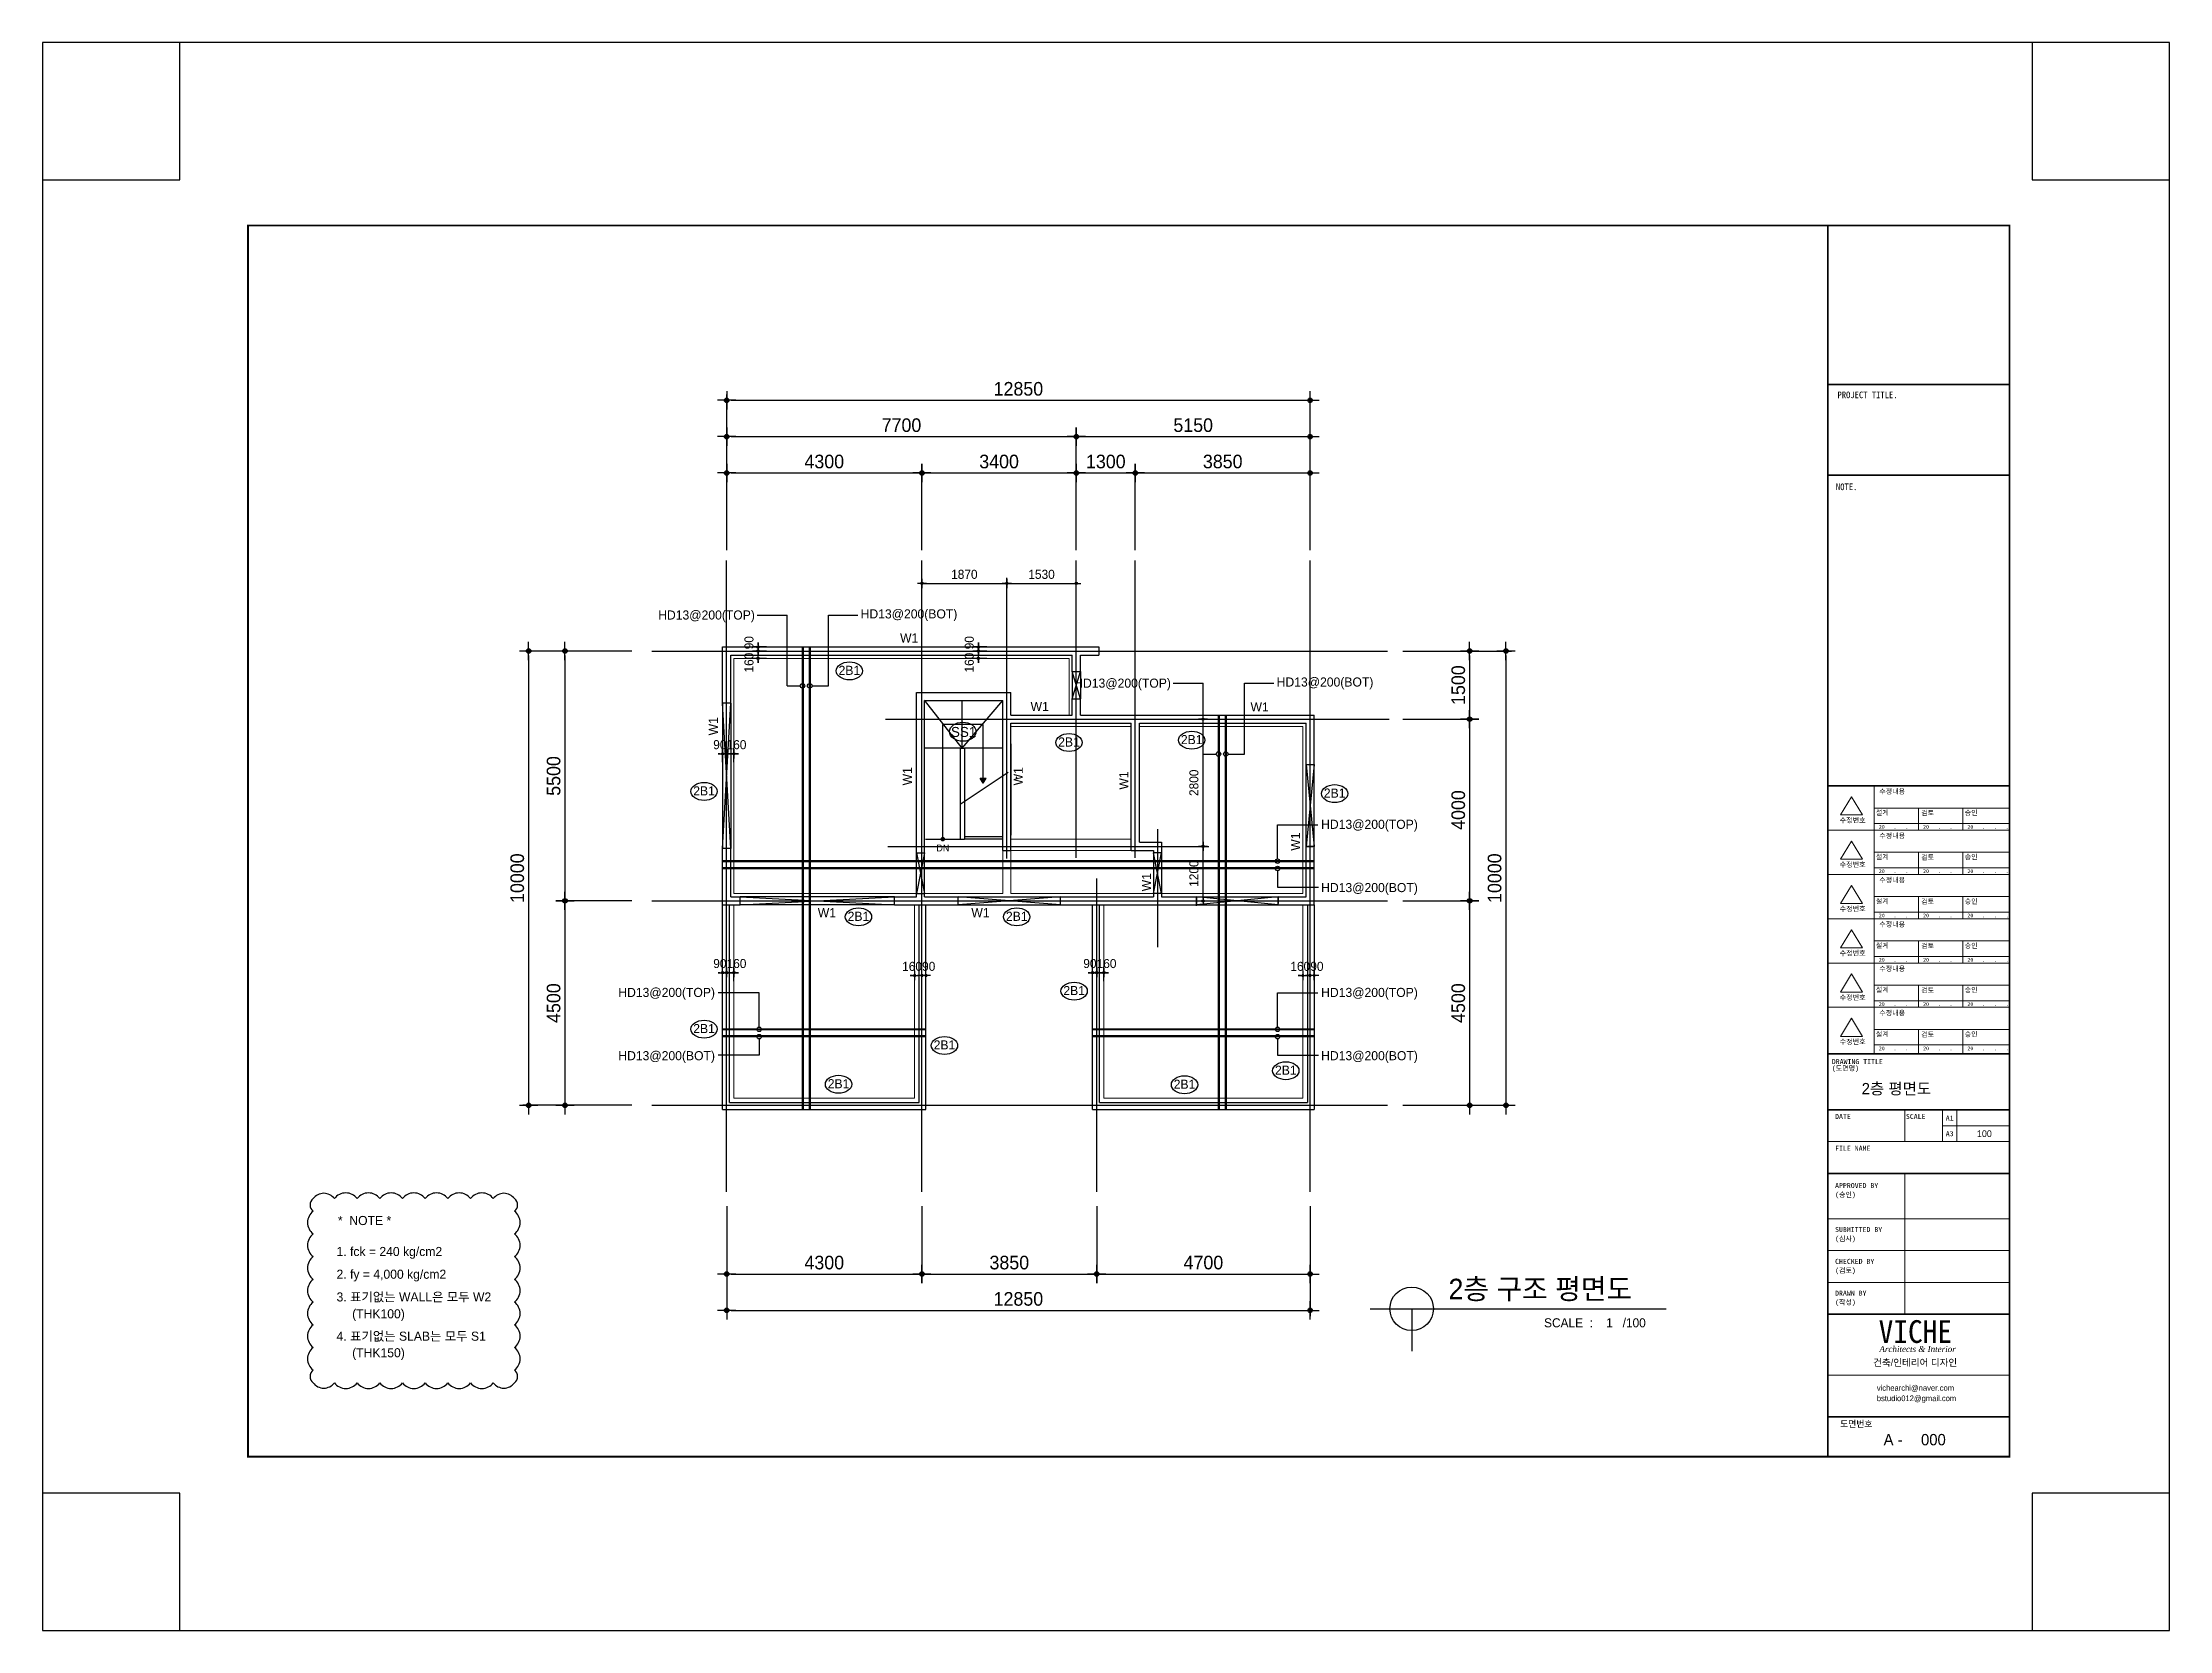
# Model space of a CAD drawing. Header units: millimetres. Extents: x 2237537 to 2823092, y 532110 to 734861.
# Drawn here: x 2401492 to 2448337, y 602024 to 636981 of the extents above; entities that cross this region are included whole.
import ezdxf
from ezdxf.enums import TextEntityAlignment as Align
from ezdxf.lldxf.tags import DXFTag

# ---------------------------------------------------------------- set-up
doc = ezdxf.new("R2010")
doc.units = ezdxf.units.MM
doc.header["$LTSCALE"] = 300
doc.header["$MEASUREMENT"] = 0
doc.layers.get('0').update_dxf_attribs({"lineweight": 0})
for name, color, linetype in [('2', 2, 'Continuous'), ('6', 6, 'Continuous'), ("A'_CWAL", 2, 'Continuous'), ('A-SHT', 9, 'Continuous'), ('BOX-T1', 3, 'Continuous'), ('BOX-T2', 4, 'Continuous'), ('CEN', 1, 'CEN'), ('COL', 2, 'Continuous'), ('DIM', 7, 'Continuous'), ('ETC', 6, 'Continuous'), ('FORM', 4, 'Continuous'), ('TEX', 3, 'Continuous'), ('TOIL', 6, 'Continuous'), ('TOILET', 6, 'Continuous'), ('WAL', 3, 'Continuous'), ('WID', 4, 'Continuous'), ('도면층4', 3, 'Continuous')]:
    doc.layers.add(name, color=color, linetype=linetype)
doc.styles.add('box3', font='Expo M.ttf')
doc.styles.add('box4', font='GulimChe.ttf')
doc.styles.add('doul2', font='TIMESI.TTF')
doc.styles.add('STYLE1', font='DotumChe.ttf')
doc.styles.add('울릉도', font='Expo M.ttf')
doc.styles.add('주열', font='Dotum.ttf')
doc.styles.add('타이틀', font='H2HDRM.TTF')
doc.styles.add('휴먼세엑스포', font='Dotum.ttf')
tags = doc.linetypes.add('CEN', pattern=[62, 60, -1, 0, -1]).pattern_tags.tags
tags[10:11] = [DXFTag(74, 4), DXFTag(75, 0), DXFTag(340, '0'), DXFTag(46, 1.0), DXFTag(50, 0.0), DXFTag(44, 0.0), DXFTag(45, 0.0)]
tags[8:9] = [DXFTag(74, 4), DXFTag(75, 0), DXFTag(340, '0'), DXFTag(46, 1.0), DXFTag(50, 0.0), DXFTag(44, 0.0), DXFTag(45, 0.0)]
tags[6:7] = [DXFTag(74, 4), DXFTag(75, 0), DXFTag(340, '0'), DXFTag(46, 1.0), DXFTag(50, 0.0), DXFTag(44, 0.0), DXFTag(45, 0.0)]
tags[4:5] = [DXFTag(74, 4), DXFTag(75, 0), DXFTag(340, '0'), DXFTag(46, 1.0), DXFTag(50, 0.0), DXFTag(44, 0.0), DXFTag(45, 0.0)]
tags = doc.linetypes.add('HID', pattern=[2.3, 1.5, -0.8]).pattern_tags.tags
tags[6:7] = [DXFTag(74, 4), DXFTag(75, 0), DXFTag(340, '0'), DXFTag(46, 1.0), DXFTag(50, 0.0), DXFTag(44, 0.0), DXFTag(45, 0.0)]
tags[4:5] = [DXFTag(74, 4), DXFTag(75, 0), DXFTag(340, '0'), DXFTag(46, 1.0), DXFTag(50, 0.0), DXFTag(44, 0.0), DXFTag(45, 0.0)]
doc.dimstyles.new('CPDIM1', dxfattribs={"dimtxt": 3, "dimasz": 1, "dimexe": 1.25, "dimexo": 1, "dimgap": 1, "dimtad": 1, "dimdec": 0, "dimzin": 1, "dimdsep": 46, "dimtxsty": '휴먼세엑스포', "dimblk1": 'Z_DOT', "dimblk2": 'Z_DOT', "dimsah": 1, "dimcen": 2.5, "dimadec": 0, "dimazin": 0, "dimtfac": 1, "dimtdec": 0, "dimtix": 1, "dimtmove": 2, "dimatfit": 3, "dimldrblk": 'Z_DOT', "dimfxl": 1, "dimtolj": 1, "dimtzin": 1, "dimarcsym": 0})

msp = doc.modelspace()

# ---------------------------------------------------------------- texts
at = {"color": 6, "style": 'STYLE1'}
msp.add_text('VICHE', height=500, dxfattribs=at).set_placement((2441931.4, 608353.9))
at = {"layer": '2', "style": '휴먼세엑스포'}
for s, height, p in [('2층 구조 평면도', 450, (2432458.6, 609541.5)), ('SCALE  :    1   /100', 200, (2434563.2, 608796.4))]:
    msp.add_text(s, height=height, dxfattribs=at).set_placement(p, align=Align.MIDDLE_LEFT)
at = {"layer": 'BOX-T1', "style": 'box3'}
msp.add_text('건축/인테리어 디자인', height=150, dxfattribs=at).set_placement((2441810.9, 607846))
for s, p in [('vichearchi@naver.com', (2441891.2, 607262.2)), ('bstudio012@gmail.com', (2441891.2, 607034.2))]:
    msp.add_text(s, height=125, dxfattribs=at).set_placement(p, align=Align.BOTTOM_LEFT)
at = {"layer": 'COL', "style": '타이틀'}
msp.add_text('2층 평면도', height=250, dxfattribs=at).set_placement((2441558, 613826.4))
at = {"layer": 'DIM', "char_height": 200, "attachment_point": 5, "rotation": 90, "style": '휴먼세엑스포'}
for s, insert in [('\\A1;90', (2417051.9, 623768.7)), ('\\A1;160', (2417051.9, 623330.7)), ('\\A1;90', (2421903.9, 623768.7)), ('\\A1;160', (2421903.9, 623330.7))]:
    msp.add_mtext(s, dxfattribs=dict(at, insert=insert))
at = {"layer": 'DIM', "char_height": 200, "attachment_point": 5, "style": '휴먼세엑스포'}
for s, insert in [('\\A1;90', (2416409.7, 621522.9)), ('\\A1;160', (2416776.6, 621522.9)), ('\\A1;90', (2416409.7, 616704.9)), ('\\A1;160', (2416776.6, 616704.9)), ('\\A1;160', (2420642.8, 616642.4)), ('\\A1;90', (2421009.7, 616642.4)), ('\\A1;90', (2424559.7, 616704.9)), ('\\A1;160', (2424926.6, 616704.9)), ('\\A1;160', (2429192.8, 616642.4)), ('\\A1;90', (2429559.7, 616642.4))]:
    msp.add_mtext(s, dxfattribs=dict(at, insert=insert))
at = {"layer": 'TEX'}
for s, height, style, p in [('HD13@200(TOP)', 200, '울릉도', (2415051.9, 624278.8)), ('HD13@200(BOT)', 200, '울릉도', (2419510.8, 624303.5)), ('HD13@200(TOP)', 200, '울릉도', (2424214.9, 622778.8)), ('HD13@200(BOT)', 200, '울릉도', (2428673.8, 622803.5)), ('HD13@200(TOP)', 200, '울릉도', (2429653, 619670.9)), ('DN', 150.11, '주열', (2421178.8, 619174.5)), ('HD13@200(BOT)', 200, '울릉도', (2429653, 618277.9)), ('HD13@200(TOP)', 200, '울릉도', (2414173.3, 615969.9)), ('HD13@200(TOP)', 200, '울릉도', (2429653, 615969.9)), ('HD13@200(BOT)', 200, '울릉도', (2414173.3, 614576.9)), ('HD13@200(BOT)', 200, '울릉도', (2429653, 614576.9)), ('100', 150, '주열', (2444097.2, 612885.1)), ('1. fck = 240 kg/cm2', 200, '울릉도', (2407967.4, 610266.4)), ('2. fy = 4,000 kg/cm2', 200, '울릉도', (2407967.4, 609766.4)), ('3. 표기없는 WALL은 모두 W2', 200, '울릉도', (2407967.4, 609266.4)), ('(THK100)', 200, '울릉도', (2408311.9, 608894.7)), ('4. 표기없는 SLAB는 모두 S1', 200, '울릉도', (2407967.4, 608401.9)), ('(THK150)', 200, '울릉도', (2408311.9, 608037.4)), ('A - ', 250, '주열', (2442041, 606099)), ('000', 250, '주열', (2442864.5, 606099))]:
    msp.add_text(s, height=height, dxfattribs=dict(at, style=style)).set_placement(p)
at = {"layer": 'TEX', "style": '울릉도'}
for s, p in [('W1', (2420580, 623872.8)), ('2B1', (2419263, 623161.8)), ('W1', (2423454, 622363.8)), ('W1', (2428298, 622354.8)), ('2B1', (2424100, 621584.8)), ('2B1', (2426802, 621636.8)), ('2B1', (2416062, 620508.3)), ('2B1', (2429951, 620459.8)), ('W1', (2418767.4, 617825.8)), ('W1', (2422149, 617825.8)), ('2B1', (2419463, 617747.3)), ('2B1', (2422949, 617747.3)), ('2B1', (2424213, 616111.8)), ('2B1', (2416062, 615275.3)), ('2B1', (2421357, 614915.3)), ('2B1', (2419024, 614061.3)), ('2B1', (2426644, 614050.3)), ('2B1', (2428875, 614359.3)), ('*  NOTE *', (2408584.4, 611048.7))]:
    msp.add_text(s, height=200, dxfattribs=at).set_placement(p, align=Align.MIDDLE)
for p in [(2416266.6, 621929.9), (2420539.6, 620828.9), (2422982.6, 620828.9), (2425305.6, 620734.9), (2429087.6, 619389.9), (2425807.6, 618496.9)]:
    msp.add_text('W1', height=200, rotation=90, dxfattribs=at).set_placement(p, align=Align.MIDDLE)
at = {"layer": 'TOIL', "color": 3, "style": '울릉도'}
msp.add_text('SS1', height=220, dxfattribs=at).set_placement((2421778.6, 621804.4), align=Align.MIDDLE)
at = {"layer": '도면층4', "color": 3, "style": 'doul2'}
msp.add_text('Architects & Interior', height=131.868, dxfattribs=at).set_placement((2441948, 608219), align=Align.MIDDLE_LEFT)

# ---------------------------------------------------------------- blocks, each defined once
blk = doc.blocks.new('Z_DOT')
at = {"layer": 'DIM', "color": 7}
for p, q in [((-2, 0), (2, 0)), ((0, -2), (0, 2))]:
    blk.add_line(p, q, dxfattribs=at)
for radius in [0.5, 0.25]:
    blk.add_circle((0, 0), radius, dxfattribs=at)
blk = doc.blocks.new('*D256')
at = {"layer": 'DEFPOINTS', "color": 0}
for p in [(2424260, 628305), (2416560, 625705), (2424260, 625705)]:
    blk.add_point(p, dxfattribs=at)
at = {"layer": 'DIM', "color": 0, "lineweight": -2}
for p, q in [((2416560, 625805), (2416560, 628430)), ((2416660, 628305), (2424160, 628305)), ((2424260, 625805), (2424260, 628430))]:
    blk.add_line(p, q, dxfattribs=at)
at = {"layer": 'DIM', "color": 0, "lineweight": -2, "xscale": 100, "yscale": 100, "zscale": 100, "rotation": 180}
blk.add_blockref('Z_DOT', (2416560, 628305), dxfattribs=at)
at = {"layer": 'DIM', "color": 0, "lineweight": -2, "xscale": 100, "yscale": 100, "zscale": 100}
blk.add_blockref('Z_DOT', (2424260, 628305), dxfattribs=at)
at = {"layer": 'DIM', "color": 0, "insert": (2420410, 628556), "char_height": 300, "attachment_point": 5, "style": '휴먼세엑스포'}
blk.add_mtext('\\A1;7700', dxfattribs=at)
blk = doc.blocks.new('*D257')
at = {"layer": 'DEFPOINTS', "color": 0}
for p in [(2429410, 629105), (2416560, 625705), (2429410, 625705)]:
    blk.add_point(p, dxfattribs=at)
at = {"layer": 'DIM', "color": 0, "lineweight": -2}
for p, q in [((2416560, 625805), (2416560, 629230)), ((2429410, 625805), (2429410, 629230)), ((2416660, 629105), (2429310, 629105))]:
    blk.add_line(p, q, dxfattribs=at)
at = {"layer": 'DIM', "color": 0, "lineweight": -2, "xscale": 100, "yscale": 100, "zscale": 100, "rotation": 180}
blk.add_blockref('Z_DOT', (2416560, 629105), dxfattribs=at)
at = {"layer": 'DIM', "color": 0, "lineweight": -2, "xscale": 100, "yscale": 100, "zscale": 100}
blk.add_blockref('Z_DOT', (2429410, 629105), dxfattribs=at)
at = {"layer": 'DIM', "color": 0, "insert": (2422985, 629356), "char_height": 300, "attachment_point": 5, "style": '휴먼세엑스포'}
blk.add_mtext('\\A1;12850', dxfattribs=at)
blk = doc.blocks.new('*D258')
at = {"layer": 'DEFPOINTS', "color": 0}
for p in [(2414570, 623585), (2412199, 613585), (2414570, 613585)]:
    blk.add_point(p, dxfattribs=at)
at = {"layer": 'DIM', "color": 0, "lineweight": -2}
for p, q in [((2414470, 623585), (2412074, 623585)), ((2412199, 623485), (2412199, 613685)), ((2414470, 613585), (2412074, 613585))]:
    blk.add_line(p, q, dxfattribs=at)
at = {"layer": 'DIM', "color": 0, "lineweight": -2, "xscale": 100, "yscale": 100, "zscale": 100}
for p, rotation in [((2412199, 623585), 90), ((2412199, 613585), 270)]:
    blk.add_blockref('Z_DOT', p, dxfattribs=dict(at, rotation=rotation))
at = {"layer": 'DIM', "color": 0, "insert": (2411949, 618585), "char_height": 300, "attachment_point": 5, "rotation": 90, "style": '휴먼세엑스포'}
blk.add_mtext('\\A1;10000', dxfattribs=at)
blk = doc.blocks.new('*D259')
at = {"layer": 'DEFPOINTS', "color": 0}
for p in [(2414570, 623585), (2412999, 618085), (2414570, 618085)]:
    blk.add_point(p, dxfattribs=at)
at = {"layer": 'DIM', "color": 0, "lineweight": -2}
for p, q in [((2414470, 623585), (2412874, 623585)), ((2412999, 623485), (2412999, 618185)), ((2414470, 618085), (2412874, 618085))]:
    blk.add_line(p, q, dxfattribs=at)
at = {"layer": 'DIM', "color": 0, "lineweight": -2, "xscale": 100, "yscale": 100, "zscale": 100}
for p, rotation in [((2412999, 623585), 90), ((2412999, 618085), 270)]:
    blk.add_blockref('Z_DOT', p, dxfattribs=dict(at, rotation=rotation))
at = {"layer": 'DIM', "color": 0, "insert": (2412749, 620835), "char_height": 300, "attachment_point": 5, "rotation": 90, "style": '휴먼세엑스포'}
blk.add_mtext('\\A1;5500', dxfattribs=at)
blk = doc.blocks.new('*D260')
at = {"layer": 'DEFPOINTS', "color": 0}
for p in [(2429410, 628305), (2424260, 625705), (2429410, 625705)]:
    blk.add_point(p, dxfattribs=at)
at = {"layer": 'DIM', "color": 0, "lineweight": -2}
for p, q in [((2424260, 625805), (2424260, 628430)), ((2424360, 628305), (2429310, 628305)), ((2429410, 625805), (2429410, 628430))]:
    blk.add_line(p, q, dxfattribs=at)
at = {"layer": 'DIM', "color": 0, "lineweight": -2, "xscale": 100, "yscale": 100, "zscale": 100, "rotation": 180}
blk.add_blockref('Z_DOT', (2424260, 628305), dxfattribs=at)
at = {"layer": 'DIM', "color": 0, "lineweight": -2, "xscale": 100, "yscale": 100, "zscale": 100}
blk.add_blockref('Z_DOT', (2429410, 628305), dxfattribs=at)
at = {"layer": 'DIM', "color": 0, "insert": (2426835, 628556), "char_height": 300, "attachment_point": 5, "style": '휴먼세엑스포'}
blk.add_mtext('\\A1;5150', dxfattribs=at)
blk = doc.blocks.new('*D261')
at = {"layer": 'DEFPOINTS', "color": 0}
for p in [(2414570, 618085), (2412999, 613585), (2414570, 613585)]:
    blk.add_point(p, dxfattribs=at)
at = {"layer": 'DIM', "color": 0, "lineweight": -2}
for p, q in [((2414470, 618085), (2412874, 618085)), ((2412999, 617985), (2412999, 613685)), ((2414470, 613585), (2412874, 613585))]:
    blk.add_line(p, q, dxfattribs=at)
at = {"layer": 'DIM', "color": 0, "lineweight": -2, "xscale": 100, "yscale": 100, "zscale": 100}
for p, rotation in [((2412999, 618085), 90), ((2412999, 613585), 270)]:
    blk.add_blockref('Z_DOT', p, dxfattribs=dict(at, rotation=rotation))
at = {"layer": 'DIM', "color": 0, "insert": (2412749, 615835), "char_height": 300, "attachment_point": 5, "rotation": 90, "style": '휴먼세엑스포'}
blk.add_mtext('\\A1;4500', dxfattribs=at)
blk = doc.blocks.new('*D262')
at = {"layer": 'DEFPOINTS', "color": 0}
for p in [(2431353, 623585), (2431353, 613585), (2433724, 613585)]:
    blk.add_point(p, dxfattribs=at)
at = {"layer": 'DIM', "color": 0, "lineweight": -2}
for p, q in [((2431453, 623585), (2433849, 623585)), ((2433724, 623485), (2433724, 613685)), ((2431453, 613585), (2433849, 613585))]:
    blk.add_line(p, q, dxfattribs=at)
at = {"layer": 'DIM', "color": 0, "lineweight": -2, "xscale": 100, "yscale": 100, "zscale": 100}
for p, rotation in [((2433724, 623585), 90), ((2433724, 613585), 270)]:
    blk.add_blockref('Z_DOT', p, dxfattribs=dict(at, rotation=rotation))
at = {"layer": 'DIM', "color": 0, "insert": (2433474, 618585), "char_height": 300, "attachment_point": 5, "rotation": 90, "style": '휴먼세엑스포'}
blk.add_mtext('\\A1;10000', dxfattribs=at)
blk = doc.blocks.new('*D263')
at = {"layer": 'DEFPOINTS', "color": 0}
for p in [(2431353, 622085), (2431353, 618085), (2432924, 618085)]:
    blk.add_point(p, dxfattribs=at)
at = {"layer": 'DIM', "color": 0, "lineweight": -2}
for p, q in [((2431453, 622085), (2433049, 622085)), ((2432924, 621985), (2432924, 618185)), ((2431453, 618085), (2433049, 618085))]:
    blk.add_line(p, q, dxfattribs=at)
at = {"layer": 'DIM', "color": 0, "lineweight": -2, "xscale": 100, "yscale": 100, "zscale": 100}
for p, rotation in [((2432924, 622085), 90), ((2432924, 618085), 270)]:
    blk.add_blockref('Z_DOT', p, dxfattribs=dict(at, rotation=rotation))
at = {"layer": 'DIM', "color": 0, "insert": (2432674, 620085), "char_height": 300, "attachment_point": 5, "rotation": 90, "style": '휴먼세엑스포'}
blk.add_mtext('\\A1;4000', dxfattribs=at)
blk = doc.blocks.new('*D264')
at = {"layer": 'DEFPOINTS', "color": 0}
for p in [(2431353, 618085), (2431353, 613585), (2432924, 613585)]:
    blk.add_point(p, dxfattribs=at)
at = {"layer": 'DIM', "color": 0, "lineweight": -2}
for p, q in [((2431453, 618085), (2433049, 618085)), ((2432924, 617985), (2432924, 613685)), ((2431453, 613585), (2433049, 613585))]:
    blk.add_line(p, q, dxfattribs=at)
at = {"layer": 'DIM', "color": 0, "lineweight": -2, "xscale": 100, "yscale": 100, "zscale": 100}
for p, rotation in [((2432924, 618085), 90), ((2432924, 613585), 270)]:
    blk.add_blockref('Z_DOT', p, dxfattribs=dict(at, rotation=rotation))
at = {"layer": 'DIM', "color": 0, "insert": (2432674, 615835), "char_height": 300, "attachment_point": 5, "rotation": 90, "style": '휴먼세엑스포'}
blk.add_mtext('\\A1;4500', dxfattribs=at)
blk = doc.blocks.new('*D265')
at = {"layer": 'DEFPOINTS', "color": 0}
for p in [(2416560, 611464), (2420860, 611464), (2420860, 609870)]:
    blk.add_point(p, dxfattribs=at)
at = {"layer": 'DIM', "color": 0, "lineweight": -2}
for p, q in [((2416560, 611364), (2416560, 609745)), ((2420860, 611364), (2420860, 609745)), ((2416660, 609870), (2420760, 609870))]:
    blk.add_line(p, q, dxfattribs=at)
at = {"layer": 'DIM', "color": 0, "lineweight": -2, "xscale": 100, "yscale": 100, "zscale": 100, "rotation": 180}
blk.add_blockref('Z_DOT', (2416560, 609870), dxfattribs=at)
at = {"layer": 'DIM', "color": 0, "lineweight": -2, "xscale": 100, "yscale": 100, "zscale": 100}
blk.add_blockref('Z_DOT', (2420860, 609870), dxfattribs=at)
at = {"layer": 'DIM', "color": 0, "insert": (2418710, 610121), "char_height": 300, "attachment_point": 5, "style": '휴먼세엑스포'}
blk.add_mtext('\\A1;4300', dxfattribs=at)
blk = doc.blocks.new('*D266')
at = {"layer": 'DEFPOINTS', "color": 0}
for p in [(2420860, 611464), (2424710, 611464), (2424710, 609870)]:
    blk.add_point(p, dxfattribs=at)
at = {"layer": 'DIM', "color": 0, "lineweight": -2}
for p, q in [((2420860, 611364), (2420860, 609745)), ((2424710, 611364), (2424710, 609745)), ((2420960, 609870), (2424610, 609870))]:
    blk.add_line(p, q, dxfattribs=at)
at = {"layer": 'DIM', "color": 0, "lineweight": -2, "xscale": 100, "yscale": 100, "zscale": 100, "rotation": 180}
blk.add_blockref('Z_DOT', (2420860, 609870), dxfattribs=at)
at = {"layer": 'DIM', "color": 0, "lineweight": -2, "xscale": 100, "yscale": 100, "zscale": 100}
blk.add_blockref('Z_DOT', (2424710, 609870), dxfattribs=at)
at = {"layer": 'DIM', "color": 0, "insert": (2422785, 610121), "char_height": 300, "attachment_point": 5, "style": '휴먼세엑스포'}
blk.add_mtext('\\A1;3850', dxfattribs=at)
blk = doc.blocks.new('*D267')
at = {"layer": 'DEFPOINTS', "color": 0}
for p in [(2416560, 611464), (2429410, 611464), (2429410, 609070)]:
    blk.add_point(p, dxfattribs=at)
at = {"layer": 'DIM', "color": 0, "lineweight": -2}
for p, q in [((2416560, 611364), (2416560, 608945)), ((2429410, 611364), (2429410, 608945)), ((2416660, 609070), (2429310, 609070))]:
    blk.add_line(p, q, dxfattribs=at)
at = {"layer": 'DIM', "color": 0, "lineweight": -2, "xscale": 100, "yscale": 100, "zscale": 100, "rotation": 180}
blk.add_blockref('Z_DOT', (2416560, 609070), dxfattribs=at)
at = {"layer": 'DIM', "color": 0, "lineweight": -2, "xscale": 100, "yscale": 100, "zscale": 100}
blk.add_blockref('Z_DOT', (2429410, 609070), dxfattribs=at)
at = {"layer": 'DIM', "color": 0, "insert": (2422985, 609321), "char_height": 300, "attachment_point": 5, "style": '휴먼세엑스포'}
blk.add_mtext('\\A1;12850', dxfattribs=at)
blk = doc.blocks.new('*D268')
at = {"layer": 'DEFPOINTS', "color": 0}
for p in [(2424710, 611464), (2429410, 611464), (2429410, 609870)]:
    blk.add_point(p, dxfattribs=at)
at = {"layer": 'DIM', "color": 0, "lineweight": -2}
for p, q in [((2424710, 611364), (2424710, 609745)), ((2429410, 611364), (2429410, 609745)), ((2424810, 609870), (2429310, 609870))]:
    blk.add_line(p, q, dxfattribs=at)
at = {"layer": 'DIM', "color": 0, "lineweight": -2, "xscale": 100, "yscale": 100, "zscale": 100, "rotation": 180}
blk.add_blockref('Z_DOT', (2424710, 609870), dxfattribs=at)
at = {"layer": 'DIM', "color": 0, "lineweight": -2, "xscale": 100, "yscale": 100, "zscale": 100}
blk.add_blockref('Z_DOT', (2429410, 609870), dxfattribs=at)
at = {"layer": 'DIM', "color": 0, "insert": (2427060, 610121), "char_height": 300, "attachment_point": 5, "style": '휴먼세엑스포'}
blk.add_mtext('\\A1;4700', dxfattribs=at)
blk = doc.blocks.new('*D269')
at = {"layer": 'DEFPOINTS', "color": 0}
for p in [(2424260, 625073), (2422730, 624367), (2424260, 624367)]:
    blk.add_point(p, dxfattribs=at)
at = {"layer": 'DIM', "color": 0, "lineweight": -2}
for p, q in [((2422730, 624467), (2422730, 625198)), ((2422780, 625073), (2424210, 625073)), ((2424260, 624467), (2424260, 625198))]:
    blk.add_line(p, q, dxfattribs=at)
at = {"layer": 'DIM', "color": 0, "lineweight": -2, "xscale": 50, "yscale": 50, "zscale": 50, "rotation": 180}
blk.add_blockref('Z_DOT', (2422730, 625073), dxfattribs=at)
at = {"layer": 'DIM', "color": 0, "lineweight": -2, "xscale": 50, "yscale": 50, "zscale": 50}
blk.add_blockref('Z_DOT', (2424260, 625073), dxfattribs=at)
at = {"layer": 'DIM', "color": 0, "insert": (2423495, 625273), "char_height": 200, "attachment_point": 5, "style": '휴먼세엑스포'}
blk.add_mtext('\\A1;1530', dxfattribs=at)
blk = doc.blocks.new('*D270')
at = {"layer": 'DEFPOINTS', "color": 0}
for p in [(2422730, 625073), (2420860, 624367), (2422730, 624367)]:
    blk.add_point(p, dxfattribs=at)
at = {"layer": 'DIM', "color": 0, "lineweight": -2}
for p, q in [((2420860, 624467), (2420860, 625198)), ((2420910, 625073), (2422680, 625073)), ((2422730, 624467), (2422730, 625198))]:
    blk.add_line(p, q, dxfattribs=at)
at = {"layer": 'DIM', "color": 0, "lineweight": -2, "xscale": 50, "yscale": 50, "zscale": 50, "rotation": 180}
blk.add_blockref('Z_DOT', (2420860, 625073), dxfattribs=at)
at = {"layer": 'DIM', "color": 0, "lineweight": -2, "xscale": 50, "yscale": 50, "zscale": 50}
blk.add_blockref('Z_DOT', (2422730, 625073), dxfattribs=at)
at = {"layer": 'DIM', "color": 0, "insert": (2421795, 625273), "char_height": 200, "attachment_point": 5, "style": '휴먼세엑스포'}
blk.add_mtext('\\A1;1870', dxfattribs=at)
blk = doc.blocks.new('*D271')
at = {"layer": 'DEFPOINTS', "color": 0}
for p in [(2420860, 627505), (2416560, 625705), (2420860, 625705)]:
    blk.add_point(p, dxfattribs=at)
at = {"layer": 'DIM', "color": 0, "lineweight": -2}
for p, q in [((2416560, 625805), (2416560, 627630)), ((2416660, 627505), (2420760, 627505)), ((2420860, 625805), (2420860, 627630))]:
    blk.add_line(p, q, dxfattribs=at)
at = {"layer": 'DIM', "color": 0, "lineweight": -2, "xscale": 100, "yscale": 100, "zscale": 100, "rotation": 180}
blk.add_blockref('Z_DOT', (2416560, 627505), dxfattribs=at)
at = {"layer": 'DIM', "color": 0, "lineweight": -2, "xscale": 100, "yscale": 100, "zscale": 100}
blk.add_blockref('Z_DOT', (2420860, 627505), dxfattribs=at)
at = {"layer": 'DIM', "color": 0, "insert": (2418710, 627756), "char_height": 300, "attachment_point": 5, "style": '휴먼세엑스포'}
blk.add_mtext('\\A1;4300', dxfattribs=at)
blk = doc.blocks.new('*D272')
at = {"layer": 'DEFPOINTS', "color": 0}
for p in [(2426346, 622085), (2427051, 622085), (2426346, 619285)]:
    blk.add_point(p, dxfattribs=at)
at = {"layer": 'DIM', "color": 0, "lineweight": -2}
for p, q in [((2426446, 622085), (2427176, 622085)), ((2427051, 619335), (2427051, 622035)), ((2426446, 619285), (2427176, 619285))]:
    blk.add_line(p, q, dxfattribs=at)
at = {"layer": 'DIM', "color": 0, "lineweight": -2, "xscale": 50, "yscale": 50, "zscale": 50}
for p, rotation in [((2427051, 622085), 90), ((2427051, 619285), 270)]:
    blk.add_blockref('Z_DOT', p, dxfattribs=dict(at, rotation=rotation))
at = {"layer": 'DIM', "color": 0, "insert": (2426851, 620685), "char_height": 200, "attachment_point": 5, "rotation": 90, "style": '휴먼세엑스포'}
blk.add_mtext('\\A1;2800', dxfattribs=at)
blk = doc.blocks.new('*D273')
at = {"layer": 'DEFPOINTS', "color": 0}
for p in [(2426346, 619285), (2427051, 619285), (2426346, 618085)]:
    blk.add_point(p, dxfattribs=at)
at = {"layer": 'DIM', "color": 0, "lineweight": -2}
for p, q in [((2426446, 619285), (2427176, 619285)), ((2427051, 618135), (2427051, 619235)), ((2426446, 618085), (2427176, 618085))]:
    blk.add_line(p, q, dxfattribs=at)
at = {"layer": 'DIM', "color": 0, "lineweight": -2, "xscale": 50, "yscale": 50, "zscale": 50}
for p, rotation in [((2427051, 619285), 90), ((2427051, 618085), 270)]:
    blk.add_blockref('Z_DOT', p, dxfattribs=dict(at, rotation=rotation))
at = {"layer": 'DIM', "color": 0, "insert": (2426851, 618685), "char_height": 200, "attachment_point": 5, "rotation": 90, "style": '휴먼세엑스포'}
blk.add_mtext('\\A1;1200', dxfattribs=at)
blk = doc.blocks.new('*D274')
at = {"layer": 'DEFPOINTS', "color": 0}
for p in [(2424260, 627505), (2420860, 625705), (2424260, 625705)]:
    blk.add_point(p, dxfattribs=at)
at = {"layer": 'DIM', "color": 0, "lineweight": -2}
for p, q in [((2420860, 625805), (2420860, 627630)), ((2420960, 627505), (2424160, 627505)), ((2424260, 625805), (2424260, 627630))]:
    blk.add_line(p, q, dxfattribs=at)
at = {"layer": 'DIM', "color": 0, "lineweight": -2, "xscale": 100, "yscale": 100, "zscale": 100, "rotation": 180}
blk.add_blockref('Z_DOT', (2420860, 627505), dxfattribs=at)
at = {"layer": 'DIM', "color": 0, "lineweight": -2, "xscale": 100, "yscale": 100, "zscale": 100}
blk.add_blockref('Z_DOT', (2424260, 627505), dxfattribs=at)
at = {"layer": 'DIM', "color": 0, "insert": (2422560, 627756), "char_height": 300, "attachment_point": 5, "style": '휴먼세엑스포'}
blk.add_mtext('\\A1;3400', dxfattribs=at)
blk = doc.blocks.new('*D275')
at = {"layer": 'DEFPOINTS', "color": 0}
for p in [(2425560, 627505), (2424260, 625705), (2425560, 625705)]:
    blk.add_point(p, dxfattribs=at)
at = {"layer": 'DIM', "color": 0, "lineweight": -2}
for p, q in [((2424260, 625805), (2424260, 627630)), ((2424360, 627505), (2425460, 627505)), ((2425560, 625805), (2425560, 627630))]:
    blk.add_line(p, q, dxfattribs=at)
at = {"layer": 'DIM', "color": 0, "lineweight": -2, "xscale": 100, "yscale": 100, "zscale": 100, "rotation": 180}
blk.add_blockref('Z_DOT', (2424260, 627505), dxfattribs=at)
at = {"layer": 'DIM', "color": 0, "lineweight": -2, "xscale": 100, "yscale": 100, "zscale": 100}
blk.add_blockref('Z_DOT', (2425560, 627505), dxfattribs=at)
at = {"layer": 'DIM', "color": 0, "insert": (2424910, 627756), "char_height": 300, "attachment_point": 5, "style": '휴먼세엑스포'}
blk.add_mtext('\\A1;1300', dxfattribs=at)
blk = doc.blocks.new('*D276')
at = {"layer": 'DEFPOINTS', "color": 0}
for p in [(2429410, 627505), (2425560, 625705), (2429410, 625705)]:
    blk.add_point(p, dxfattribs=at)
at = {"layer": 'DIM', "color": 0, "lineweight": -2}
for p, q in [((2425560, 625805), (2425560, 627630)), ((2425660, 627505), (2429310, 627505)), ((2429410, 625805), (2429410, 627630))]:
    blk.add_line(p, q, dxfattribs=at)
at = {"layer": 'DIM', "color": 0, "lineweight": -2, "xscale": 100, "yscale": 100, "zscale": 100, "rotation": 180}
blk.add_blockref('Z_DOT', (2425560, 627505), dxfattribs=at)
at = {"layer": 'DIM', "color": 0, "lineweight": -2, "xscale": 100, "yscale": 100, "zscale": 100}
blk.add_blockref('Z_DOT', (2429410, 627505), dxfattribs=at)
at = {"layer": 'DIM', "color": 0, "insert": (2427485, 627756), "char_height": 300, "attachment_point": 5, "style": '휴먼세엑스포'}
blk.add_mtext('\\A1;3850', dxfattribs=at)
blk = doc.blocks.new('*D277')
at = {"layer": 'DEFPOINTS', "color": 0}
for p in [(2431353, 623585), (2431353, 622085), (2432924, 622085)]:
    blk.add_point(p, dxfattribs=at)
at = {"layer": 'DIM', "color": 0, "lineweight": -2}
for p, q in [((2431453, 623585), (2433049, 623585)), ((2432924, 623485), (2432924, 622185)), ((2431453, 622085), (2433049, 622085))]:
    blk.add_line(p, q, dxfattribs=at)
at = {"layer": 'DIM', "color": 0, "lineweight": -2, "xscale": 100, "yscale": 100, "zscale": 100}
for p, rotation in [((2432924, 623585), 90), ((2432924, 622085), 270)]:
    blk.add_blockref('Z_DOT', p, dxfattribs=dict(at, rotation=rotation))
at = {"layer": 'DIM', "color": 0, "insert": (2432674, 622835), "char_height": 300, "attachment_point": 5, "rotation": 90, "style": '휴먼세엑스포'}
blk.add_mtext('\\A1;1500', dxfattribs=at)
blk = doc.blocks.new('FORM')
for p, q in [((156736, 34982), (156736, 34282)), ((157563, 34982), (157563, 34282)), ((157883, 34982), (157883, 34282)), ((155038, 34282), (159038, 34282)), ((157563, 34632), (159038, 34632)), ((156736, 33582), (156736, 30482)), ((155038, 32582), (159038, 32582)), ((155038, 31882), (159038, 31882)), ((155038, 31182), (159038, 31182))]:
    blk.add_line(p, q)
for points in [[(155561, 41874), (155320, 41473), (155801, 41473), (155561, 41874)], [(156063, 42115), (156063, 41140)], [(156063, 41627), (159038, 41627)], [(156063, 41286), (159038, 41286)], [(157039, 41627), (157039, 41140)], [(158014, 41627), (158014, 41140)], [(155038, 41140), (159038, 41140)], [(155038, 41140), (159038, 41140)], [(155561, 40899), (155320, 40497), (155801, 40497), (155561, 40899)], [(156063, 41140), (156063, 40164)], [(156063, 40652), (159038, 40652)], [(156063, 40311), (159038, 40311)], [(157039, 40652), (157039, 40164)], [(158014, 40652), (158014, 40164)], [(155038, 40164), (159038, 40164)], [(155038, 40164), (159038, 40164)], [(155561, 39924), (155320, 39522), (155801, 39522), (155561, 39924)], [(156063, 40164), (156063, 39189)], [(156063, 39677), (159038, 39677)], [(157039, 39677), (157039, 39189)], [(158014, 39677), (158014, 39189)], [(155038, 39189), (159038, 39189)], [(155038, 39189), (159038, 39189)], [(155561, 38948), (155320, 38547), (155801, 38547), (155561, 38948)], [(156063, 39335), (159038, 39335)], [(156063, 39189), (156063, 38214)], [(156063, 38702), (159038, 38702)], [(157039, 38702), (157039, 38214)], [(158014, 38702), (158014, 38214)], [(155038, 38214), (159038, 38214)], [(155038, 38214), (159038, 38214)], [(155561, 37973), (155320, 37571), (155801, 37571), (155561, 37973)], [(156063, 38360), (159038, 38360)], [(156063, 38214), (156063, 37239)], [(156063, 37726), (159038, 37726)], [(157039, 37726), (157039, 37239)], [(158014, 37726), (158014, 37239)], [(155038, 37239), (159038, 37239)], [(155038, 37239), (159038, 37239)], [(156063, 37385), (159038, 37385)], [(156063, 37239), (156063, 36213)], [(155561, 36998), (155320, 36596), (155801, 36596), (155561, 36998)], [(156063, 36751), (159038, 36751)], [(157039, 36751), (157039, 36213)], [(158014, 36751), (158014, 36213)], [(156063, 36410), (159038, 36410)], [(155038, 29140), (159038, 29140)]]:
    blk.add_lwpolyline(points)
at = {"layer": 'A-SHT'}
blk.add_lwpolyline([(157038, 42115), (159038, 42115)], dxfattribs=at)
at = {"layer": 'FORM', "flags": 128}
blk.add_lwpolyline([(162564, 26543), (159542, 26543), (159542, 23521), (162564, 23521), (162564, 58478), (159542, 58478), (159542, 55456), (162564, 55456), (162564, 58478), (115719, 58478), (115719, 55456), (118742, 55456), (118742, 58478), (115719, 58478), (115719, 23521), (118742, 23521), (118742, 26543), (115719, 26543), (115719, 23521), (162564, 23521)], dxfattribs=at)
at = {"layer": 'FORM', "const_width": 37.8}
blk.add_lwpolyline([(120245, 27347), (120245, 54452), (159038, 54452), (159038, 27347)], close=True, dxfattribs=at)
at = {"layer": 'FORM'}
for points, const_width in [([(159038, 50952), (155038, 50952)], 37.5), ([(159038, 48952), (155038, 48952)], 37.5), ([(155038, 42115), (159038, 42115)], 37.5), ([(155038, 36213), (159038, 36213)], 37.5), ([(155038, 34982), (159038, 34982)], 37.5), ([(155038, 33582), (159038, 33582)], 37.1), ([(155038, 30482), (159038, 30482)], 37.1), ([(155038, 28225), (159038, 28225)], 37.5)]:
    blk.add_lwpolyline(points, dxfattribs=dict(at, const_width=const_width))
at = {"layer": 'BOX-T2', "style": 'box4'}
for s, height, p in [('PROJECT TITLE.', 146.29, (155914, 50649)), ('NOTE.', 146.3, (155454, 48625))]:
    blk.add_text(s, height=height, dxfattribs=at).set_placement(p, align=Align.CENTER)
for s, height, p in [('수정내용', 110.6, (156172, 41937)), ('수정번호', 110.6, (155301, 41303)), ('설계', 110.6, (156098, 41472)), ('20   .   .   .', 82.9, (156163, 41171)), ('검토', 110.6, (157097, 41464)), ('20   .   .   .', 82.9, (157138, 41171)), ('승인', 110.6, (158054, 41468)), ('20   .   .   .', 82.9, (158114, 41171)), ('수정내용', 110.6, (156172, 40962)), ('수정번호', 110.6, (155301, 40328)), ('설계', 110.6, (156098, 40496)), ('검토', 110.6, (157097, 40488)), ('승인', 110.6, (158054, 40493)), ('20   .   .   .', 82.9, (156163, 40195)), ('수정내용', 110.6, (156172, 39986)), ('20   .   .   .', 82.9, (157138, 40195)), ('20   .   .   .', 82.9, (158114, 40195)), ('수정번호', 110.6, (155301, 39353)), ('설계', 110.6, (156098, 39521)), ('검토', 110.6, (157097, 39513)), ('승인', 110.6, (158054, 39518)), ('20   .   .   .', 82.9, (156163, 39220)), ('수정내용', 110.6, (156172, 39011)), ('20   .   .   .', 82.9, (157138, 39220)), ('20   .   .   .', 82.9, (158114, 39220)), ('수정번호', 110.6, (155301, 38377)), ('설계', 110.6, (156098, 38546)), ('검토', 110.6, (157097, 38538)), ('승인', 110.6, (158054, 38542)), ('20   .   .   .', 82.9, (156163, 38245)), ('수정내용', 110.6, (156172, 38036)), ('20   .   .   .', 82.9, (157138, 38245)), ('20   .   .   .', 82.9, (158114, 38245)), ('수정번호', 110.6, (155301, 37402)), ('설계', 110.6, (156098, 37571)), ('검토', 110.6, (157097, 37563)), ('승인', 110.6, (158054, 37567)), ('20   .   .   .', 82.9, (156163, 37270)), ('수정내용', 110.6, (156172, 37061)), ('20   .   .   .', 82.9, (157138, 37270)), ('20   .   .   .', 82.9, (158114, 37270)), ('수정번호', 110.6, (155301, 36427)), ('설계', 110.6, (156098, 36595)), ('검토', 110.6, (157097, 36587)), ('승인', 110.6, (158054, 36592)), ('DRAWING TITLE', 110.59, (155127, 35989)), ('20   .   .   .', 82.9, (156163, 36294)), ('20   .   .   .', 82.9, (157138, 36294)), ('20   .   .   .', 82.9, (158114, 36294)), ('(도면명)', 110.6, (155127, 35843)), ('DATE', 110.6, (155199, 34781)), ('SCALE', 110.6, (156759, 34781)), ('A1', 110.6, (157637, 34746)), ('A3', 110.6, (157637, 34402)), ('FILE NAME', 110.6, (155199, 34081)), ('APPROVED BY', 110.59, (155199, 33260)), ('(승인)', 110.6, (155199, 33060)), ('SUBMITTED BY', 110.59, (155199, 32291)), ('(심사)', 110.6, (155199, 32091)), ('CHECKED BY', 110.6, (155199, 31591)), ('(검토)', 110.6, (155199, 31391)), ('DRAWN BY', 110.6, (155199, 30891)), ('(작성)', 110.6, (155199, 30691)), ('도면번호', 138.3, (155310, 28000))]:
    blk.add_text(s, height=height, dxfattribs=at).set_placement(p)

# ---------------------------------------------------------------- dimensions: what is measured, and where the dimension line sits
at = {"layer": 'DIM'}
for base, p1, p2, override, picture, middle in [((2429409.7, 629105.3), (2416559.7, 625705.3), (2429409.7, 625705.3), {"dimscale": 100}, '*D257', (2422984.7, 629355.5)), ((2424259.7, 628305.3), (2416559.7, 625705.3), (2424259.7, 625705.3), {"dimscale": 100}, '*D256', (2420409.7, 628555.5)), ((2429409.7, 628305.3), (2424259.7, 625705.3), (2429409.7, 625705.3), {"dimscale": 100}, '*D260', (2426834.7, 628555.5)), ((2420859.7, 627505.3), (2416559.7, 625705.3), (2420859.7, 625705.3), {"dimscale": 100}, '*D271', (2418709.7, 627755.5)), ((2424259.7, 627505.3), (2420859.7, 625705.3), (2424259.7, 625705.3), {"dimscale": 100}, '*D274', (2422559.7, 627755.5)), ((2425559.7, 627505.3), (2424259.7, 625705.3), (2425559.7, 625705.3), {"dimscale": 100}, '*D275', (2424909.7, 627755.5)), ((2429409.7, 627505.3), (2425559.7, 625705.3), (2429409.7, 625705.3), {"dimscale": 100}, '*D276', (2427484.7, 627755.5)), ((2422729.7, 625072.7), (2420859.7, 624367.2), (2422729.7, 624367.2), {"dimscale": 100, "dimtxt": 2, "dimasz": 0.5}, '*D270', (2421794.7, 625272.8)), ((2424259.7, 625072.7), (2422729.7, 624367.2), (2424259.7, 624367.2), {"dimscale": 100, "dimtxt": 2, "dimasz": 0.5}, '*D269', (2423494.7, 625272.8)), ((2420859.7, 609870.3), (2416559.7, 611464.2), (2420859.7, 611464.2), {"dimscale": 100}, '*D265', (2418709.7, 610120.6)), ((2429409.7, 609070.3), (2416559.7, 611464.2), (2429409.7, 611464.2), {"dimscale": 100}, '*D267', (2422984.7, 609320.6)), ((2424709.7, 609870.3), (2420859.7, 611464.2), (2424709.7, 611464.2), {"dimscale": 100}, '*D266', (2422784.7, 610120.6)), ((2429409.7, 609870.3), (2424709.7, 611464.2), (2429409.7, 611464.2), {"dimscale": 100}, '*D268', (2427059.7, 610120.6))]:
    dim = msp.add_linear_dim(base=base, p1=p1, p2=p2, dimstyle='CPDIM1', override=override, dxfattribs=at)
    dim.commit()
    dim.dimension.update_dxf_attribs({"geometry": picture, "text_midpoint": middle})
for base, p1, p2, override, picture, middle in [((2412199.1, 613584.7), (2414570, 623584.7), (2414570, 613584.7), {"dimscale": 100}, '*D258', (2411948.9, 618584.7)), ((2412999.1, 618084.7), (2414570, 623584.7), (2414570, 618084.7), {"dimscale": 100}, '*D259', (2412748.9, 620834.7)), ((2433723.9, 613584.7), (2431353, 623584.7), (2431353, 613584.7), {"dimscale": 100}, '*D262', (2433473.7, 618584.7)), ((2432923.9, 622084.7), (2431353, 623584.7), (2431353, 622084.7), {"dimscale": 100}, '*D277', (2432673.7, 622834.7)), ((2427051.3, 622084.7), (2426345.8, 619284.7), (2426345.8, 622084.7), {"dimscale": 100, "dimtxt": 2, "dimasz": 0.5}, '*D272', (2426851.2, 620684.7)), ((2432923.9, 618084.7), (2431353, 622084.7), (2431353, 618084.7), {"dimscale": 100}, '*D263', (2432673.7, 620084.7)), ((2427051.3, 619284.7), (2426345.8, 618084.7), (2426345.8, 619284.7), {"dimscale": 100, "dimtxt": 2, "dimasz": 0.5}, '*D273', (2426851.2, 618684.7)), ((2412999.1, 613584.7), (2414570, 618084.7), (2414570, 613584.7), {"dimscale": 100}, '*D261', (2412748.9, 615834.7)), ((2432923.9, 613584.7), (2431353, 618084.7), (2431353, 613584.7), {"dimscale": 100}, '*D264', (2432673.7, 615834.7))]:
    dim = msp.add_linear_dim(base=base, p1=p1, p2=p2, angle=90, dimstyle='CPDIM1', override=override, dxfattribs=at)
    dim.commit()
    dim.dimension.update_dxf_attribs({"geometry": picture, "text_midpoint": middle})

# ---------------------------------------------------------------- hatches: boundary and pattern name
at = {"layer": '6', "ltscale": 10000}
h = msp.add_hatch(color=256, dxfattribs=at)
h.paths.add_polyline_path([(2422209.7, 620673), (2422209.7, 620787.3), (2422273.7, 620787.3)])
h.paths.add_polyline_path([(2422145.6, 620787.3), (2422209.7, 620787.3), (2422209.7, 620673)])

# ---------------------------------------------------------------- linework, layer by layer
at = {"linetype": 'HID', "ltscale": 0.3}
for p, q in [((2416719.7, 623424.7), (2424099.7, 623424.7)), ((2416719.7, 618244.7), (2416719.7, 623424.7)), ((2424099.7, 622174.7), (2424099.7, 623424.7)), ((2422819.7, 621924.7), (2425469.7, 621924.7)), ((2425649.7, 621924.7), (2429249.7, 621924.7)), ((2429249.7, 618244.7), (2429249.7, 621924.7)), ((2425469.7, 619444.7), (2422819.7, 619444.7)), ((2422639.7, 619194.7), (2422639.7, 618244.7)), ((2422819.7, 619194.7), (2422819.7, 618244.7)), ((2425469.7, 619194.7), (2422819.7, 619194.7)), ((2416719.7, 618244.7), (2422639.7, 618244.7)), ((2416719.7, 613744.7), (2416719.7, 617994.7)), ((2420699.7, 613744.7), (2420699.7, 617994.7)), ((2422819.7, 618244.7), (2429249.7, 618244.7)), ((2424869.7, 613744.7), (2424869.7, 617994.7)), ((2429249.7, 613744.7), (2429249.7, 617994.7)), ((2416719.7, 613744.7), (2420699.7, 613744.7)), ((2424869.7, 613744.7), (2429249.7, 613744.7))]:
    msp.add_line(p, q, dxfattribs=at)
at = {"ltscale": 10000, "const_width": 50}
msp.add_lwpolyline([(2421344.7, 619444.7, -1), (2421294.7, 619444.7, -1)], format="xyb", close=True, dxfattribs=at)
at = {"layer": '2'}
for p, q in [((2424759.7, 623674.7), (2424759.7, 623494.7)), ((2430735.6, 609105.3), (2437251.3, 609105.3)), ((2431647.1, 609105.3), (2431647.1, 608173.8))]:
    msp.add_line(p, q, dxfattribs=at)
msp.add_circle((2431647.1, 609105.3), 479.1, dxfattribs=at)
at = {"layer": '6'}
for p, q in [((2424169.7, 623134.7), (2424169.7, 622534.7)), ((2424169.7, 622534.7), (2424349.7, 623134.7)), ((2424349.7, 622534.7), (2424169.7, 623134.7)), ((2424349.7, 623134.7), (2424349.7, 622534.7)), ((2416649.7, 619234.7), (2416469.7, 622434.7)), ((2416469.7, 622434.7), (2416469.7, 619234.7)), ((2416469.7, 619234.7), (2416649.7, 622434.7)), ((2416649.7, 622434.7), (2416649.7, 619234.7)), ((2421749.7, 621444.7), (2420919.7, 622500.2)), ((2421749.7, 621444.7), (2422639.7, 622498.4)), ((2429319.7, 619284.7), (2429319.7, 621084.7)), ((2429319.7, 621084.7), (2429499.7, 619284.7)), ((2429499.7, 621084.7), (2429319.7, 619284.7)), ((2429499.7, 619284.7), (2429499.7, 621084.7)), ((2420739.7, 618244.2), (2420739.7, 619144.2)), ((2420739.7, 619144.2), (2420919.7, 618244.2)), ((2420919.7, 619144.2), (2420739.7, 618244.2)), ((2420919.7, 618244.2), (2420919.7, 619144.2)), ((2425959.7, 619144.2), (2425959.7, 618244.2)), ((2425959.7, 618244.2), (2426139.7, 619144.2)), ((2426139.7, 618244.2), (2425959.7, 619144.2)), ((2426139.7, 619144.2), (2426139.7, 618244.2)), ((2420259.7, 618174.7), (2416859.7, 618174.7)), ((2416859.7, 618174.7), (2420259.7, 617994.7)), ((2416859.7, 617994.7), (2420259.7, 618174.7)), ((2420259.7, 617994.7), (2416859.7, 617994.7)), ((2421659.7, 618174.7), (2423909.7, 618174.7)), ((2423909.7, 618174.7), (2421659.7, 617994.7)), ((2423909.7, 617994.7), (2421659.7, 618174.7)), ((2421659.7, 617994.7), (2423909.7, 617994.7)), ((2426904.7, 618174.7), (2428704.7, 618174.7)), ((2428704.7, 618174.7), (2426904.7, 617994.7)), ((2428704.7, 617994.7), (2426904.7, 618174.7)), ((2426904.7, 617994.7), (2428704.7, 617994.7))]:
    msp.add_line(p, q, dxfattribs=at)
at = {"layer": '6', "ltscale": 10000}
for p, q in [((2421749.7, 621444.7), (2421749.7, 622474.7)), ((2421319.7, 619444.7), (2421319.7, 621969.7)), ((2422209.7, 621969.7), (2421319.7, 621969.7)), ((2422209.7, 620673), (2422209.7, 621969.7)), ((2421699.7, 621444.7), (2420919.7, 621444.7)), ((2422639.7, 621444.7), (2421799.7, 621444.7)), ((2421699.7, 620216.9), (2422757.8, 620920.2)), ((2422209.7, 620673), (2422145.6, 620787.3)), ((2422145.6, 620787.3), (2422273.7, 620787.3)), ((2422209.7, 620673), (2422273.7, 620787.3)), ((2420939.7, 619444.7), (2421699.7, 619444.7)), ((2422639.7, 619494.7), (2421799.7, 619494.7)), ((2422639.7, 619444.7), (2421799.7, 619444.7))]:
    msp.add_line(p, q, dxfattribs=at)
at = {"layer": '6'}
msp.add_ellipse((2421759.9, 621809.5), major_axis=(-291.2, 0), ratio=0.7209302, dxfattribs=at)
at = {"layer": "A'_CWAL"}
for p, q in [((2416469.7, 623674.7), (2424759.7, 623674.7)), ((2416469.7, 622434.7), (2416469.7, 623674.7)), ((2416649.7, 623494.7), (2424169.7, 623494.7)), ((2416649.7, 622434.7), (2416649.7, 623494.7)), ((2424169.7, 623134.7), (2424169.7, 623494.7)), ((2424169.7, 623134.7), (2424349.7, 623134.7)), ((2424349.7, 623494.7), (2424759.7, 623494.7)), ((2424349.7, 623134.7), (2424349.7, 623494.7)), ((2420739.7, 619144.2), (2420739.7, 622674.7)), ((2420739.7, 622674.7), (2422819.7, 622674.7)), ((2422819.7, 622174.7), (2422819.7, 622674.7)), ((2416649.7, 622434.7), (2416469.7, 622434.7)), ((2420919.7, 622494.7), (2422639.7, 622494.7)), ((2420919.7, 619144.2), (2420919.7, 622494.7)), ((2422639.7, 619194.7), (2422639.7, 622494.7)), ((2422819.7, 622174.7), (2424169.7, 622174.7)), ((2424169.7, 622534.7), (2424349.7, 622534.7)), ((2424169.7, 622174.7), (2424169.7, 622534.7)), ((2424349.7, 622174.7), (2424349.7, 622534.7)), ((2424349.7, 622174.7), (2429499.7, 622174.7)), ((2429499.7, 621084.7), (2429499.7, 622174.7)), ((2422819.7, 621994.7), (2425469.7, 621994.7)), ((2422819.7, 619194.7), (2422819.7, 621994.7)), ((2425469.7, 619194.7), (2425469.7, 621994.7)), ((2425649.7, 619374.7), (2425649.7, 621994.7)), ((2425649.7, 621994.7), (2429319.7, 621994.7)), ((2429319.7, 621084.7), (2429319.7, 621994.7)), ((2421699.7, 621444.7), (2421699.7, 619444.7)), ((2421699.7, 621444.7), (2421799.7, 621444.7)), ((2421799.7, 621444.7), (2421799.7, 619444.7)), ((2422819.7, 621544.7), (2422819.7, 619534.7)), ((2422819.7, 619444.7), (2422819.7, 621544.7)), ((2429319.7, 621084.7), (2429499.7, 621084.7)), ((2421699.7, 619444.7), (2421799.7, 619444.7)), ((2425649.7, 619374.7), (2426139.7, 619374.7)), ((2426139.7, 619374.7), (2426139.7, 619144.2)), ((2429319.7, 618174.7), (2429319.7, 619284.7)), ((2429499.7, 619284.7), (2429319.7, 619284.7)), ((2429499.7, 617994.7), (2429499.7, 619284.7)), ((2416469.7, 617994.7), (2416469.7, 619234.7)), ((2416649.7, 619234.7), (2416469.7, 619234.7)), ((2416649.7, 618174.7), (2416649.7, 619234.7)), ((2422639.7, 619194.7), (2422819.7, 619194.7)), ((2425469.7, 619194.7), (2425959.7, 619194.7)), ((2425959.7, 619194.7), (2425959.7, 619144.2)), ((2416469.7, 617994.7), (2416859.7, 617994.7)), ((2416649.7, 618174.7), (2416859.7, 618174.7)), ((2416859.7, 617994.7), (2416859.7, 618174.7)), ((2420259.7, 617994.7), (2420259.7, 618174.7)), ((2420259.7, 618174.7), (2420739.7, 618174.7)), ((2420259.7, 617994.7), (2421659.7, 617994.7)), ((2420739.7, 618174.7), (2420739.7, 618244.2)), ((2420919.7, 618174.7), (2420919.7, 618244.2)), ((2420919.7, 618174.7), (2421659.7, 618174.7)), ((2421659.7, 617994.7), (2421659.7, 618174.7)), ((2423909.7, 617994.7), (2423909.7, 618174.7)), ((2423909.7, 618174.7), (2425959.7, 618174.7)), ((2423909.7, 617994.7), (2426904.7, 617994.7)), ((2425959.7, 618244.2), (2425959.7, 618174.7)), ((2426139.7, 618244.2), (2426139.7, 618174.7)), ((2426139.7, 618174.7), (2426904.7, 618174.7)), ((2426904.7, 617974.7), (2426904.7, 618174.7)), ((2428704.7, 617994.7), (2428704.7, 618174.7)), ((2428704.7, 618174.7), (2429319.7, 618174.7)), ((2428704.7, 617994.7), (2429499.7, 617994.7))]:
    msp.add_line(p, q, dxfattribs=at)
at = {"layer": 'CEN'}
for p, q in [((2416559.7, 611683.4), (2416559.7, 625576.9)), ((2420859.7, 617554.8), (2420859.7, 625576.9)), ((2424259.7, 619030.1), (2424259.7, 625576.9)), ((2424259.7, 621777.8), (2424259.7, 625576.9)), ((2425559.7, 619030.1), (2425559.7, 625576.9)), ((2429409.7, 611683.4), (2429409.7, 625576.9)), ((2422729.7, 619021.2), (2422729.7, 624467.5)), ((2414913.4, 623584.7), (2431111.7, 623584.7)), ((2420059.2, 622084.7), (2431147.5, 622084.7)), ((2420112.1, 619284.7), (2426587.1, 619284.7)), ((2426049.7, 619664.7), (2426049.7, 617067.8)), ((2420859.7, 611683.4), (2420859.7, 618579.9)), ((2424709.7, 611683.4), (2424709.7, 618579.9)), ((2414913.4, 618084.7), (2431111.7, 618084.7)), ((2414913.4, 613584.7), (2431111.7, 613584.7))]:
    msp.add_line(p, q, dxfattribs=at)
at = {"layer": 'COL', "ltscale": 10000}
for p, q in [((2420739.7, 619144.2), (2420919.7, 619144.2)), ((2426139.7, 619144.2), (2425959.7, 619144.2)), ((2420739.7, 618244.2), (2420919.7, 618244.2)), ((2426139.7, 618244.2), (2425959.7, 618244.2))]:
    msp.add_line(p, q, dxfattribs=at)
at = {"layer": 'COL', "const_width": 50}
for points in [[(2418239.4, 613494.7), (2418239.4, 623674.7)], [(2427402.4, 613494.7), (2427402.4, 622174.7)], [(2416469.7, 618957.9), (2429499.7, 618957.9)], [(2416469.7, 615256.9), (2420949.7, 615256.9)], [(2424619.7, 615256.9), (2429499.7, 615256.9)]]:
    msp.add_lwpolyline(points, dxfattribs=at)
at = {"layer": 'COL', "linetype": 'HID', "const_width": 50}
for points in [[(2418389.4, 613494.7), (2418389.4, 623674.7)], [(2427552.4, 613494.7), (2427552.4, 622174.7)], [(2416469.7, 618807.9), (2429499.7, 618807.9)], [(2416469.7, 615106.9), (2420949.7, 615106.9)], [(2424619.7, 615106.9), (2429499.7, 615106.9)]]:
    msp.add_lwpolyline(points, dxfattribs=at)
at = {"layer": 'DIM'}
for p, q in [((2417438, 623674.7), (2417127, 623674.7)), ((2417438, 623584.7), (2417127, 623584.7)), ((2417438, 623584.7), (2417127, 623584.7)), ((2417252, 623724.7), (2417252, 623774.7)), ((2417252, 623634.7), (2417252, 623684.7)), ((2417252, 623584.7), (2417252, 623674.7)), ((2417252, 623424.7), (2417252, 623584.7)), ((2417252, 623534.7), (2417252, 623484.7)), ((2422290, 623674.7), (2421979, 623674.7)), ((2422290, 623584.7), (2421979, 623584.7)), ((2422290, 623584.7), (2421979, 623584.7)), ((2422104, 623724.7), (2422104, 623774.7)), ((2422104, 623634.7), (2422104, 623684.7)), ((2422104, 623584.7), (2422104, 623674.7)), ((2422104, 623424.7), (2422104, 623584.7)), ((2422104, 623534.7), (2422104, 623484.7)), ((2417438, 623424.7), (2417127, 623424.7)), ((2417252, 623374.7), (2417252, 623324.7)), ((2422290, 623424.7), (2421979, 623424.7)), ((2422104, 623374.7), (2422104, 623324.7)), ((2416419.7, 621322.7), (2416369.7, 621322.7)), ((2416509.7, 621322.7), (2416459.7, 621322.7)), ((2416469.7, 621136.7), (2416469.7, 621447.7)), ((2416469.7, 621322.7), (2416559.7, 621322.7)), ((2416559.7, 621136.7), (2416559.7, 621447.7)), ((2416559.7, 621136.7), (2416559.7, 621447.7)), ((2416559.7, 621322.7), (2416719.7, 621322.7)), ((2416609.7, 621322.7), (2416659.7, 621322.7)), ((2416719.7, 621136.7), (2416719.7, 621447.7)), ((2416769.7, 621322.7), (2416819.7, 621322.7)), ((2416419.7, 616504.7), (2416369.7, 616504.7)), ((2416509.7, 616504.7), (2416459.7, 616504.7)), ((2416469.7, 616318.7), (2416469.7, 616629.7)), ((2416469.7, 616504.7), (2416559.7, 616504.7)), ((2416559.7, 616318.7), (2416559.7, 616629.7)), ((2416559.7, 616318.7), (2416559.7, 616629.7)), ((2416559.7, 616504.7), (2416719.7, 616504.7)), ((2416609.7, 616504.7), (2416659.7, 616504.7)), ((2416719.7, 616318.7), (2416719.7, 616629.7)), ((2416769.7, 616504.7), (2416819.7, 616504.7)), ((2424569.7, 616504.7), (2424519.7, 616504.7)), ((2424659.7, 616504.7), (2424609.7, 616504.7)), ((2424619.7, 616318.7), (2424619.7, 616629.7)), ((2424619.7, 616504.7), (2424709.7, 616504.7)), ((2424709.7, 616318.7), (2424709.7, 616629.7)), ((2424709.7, 616318.7), (2424709.7, 616629.7)), ((2424709.7, 616504.7), (2424869.7, 616504.7)), ((2424759.7, 616504.7), (2424809.7, 616504.7)), ((2424869.7, 616318.7), (2424869.7, 616629.7)), ((2424919.7, 616504.7), (2424969.7, 616504.7)), ((2420649.7, 616442.3), (2420599.7, 616442.3)), ((2429199.7, 616442.3), (2429149.7, 616442.3))]:
    msp.add_line(p, q, dxfattribs=at)
at = {"layer": 'ETC'}
for p, q in [((2417231.3, 624375.2), (2417889.5, 624375.2)), ((2417889.5, 622817.9), (2417889.5, 624375.2)), ((2418799.5, 622817.9), (2418799.5, 624375.2)), ((2418799.5, 624375.2), (2419451.6, 624375.2)), ((2417889.5, 622817.9), (2418179.5, 622817.9)), ((2418439.5, 622817.9), (2418799.5, 622817.9)), ((2426394.3, 622875.2), (2427052.5, 622875.2)), ((2427052.5, 621317.9), (2427052.5, 622875.2)), ((2427962.5, 621317.9), (2427962.5, 622875.2)), ((2427962.5, 622875.2), (2428614.6, 622875.2)), ((2427052.5, 621317.9), (2427342.5, 621317.9)), ((2427602.5, 621317.9), (2427962.5, 621317.9)), ((2428693.1, 619007.9), (2428693.1, 619761.9)), ((2428693.1, 619761.9), (2429583, 619761.9)), ((2428693.1, 618747.9), (2428693.1, 618387.9)), ((2428693.1, 618387.9), (2429593, 618387.9)), ((2417276.3, 616060.9), (2416376.3, 616060.9)), ((2417276.3, 615306.9), (2417276.3, 616060.9)), ((2428693.1, 615306.9), (2428693.1, 616060.9)), ((2428693.1, 616060.9), (2429583, 616060.9)), ((2417276.3, 614686.9), (2416376.3, 614686.9)), ((2417276.3, 615046.9), (2417276.3, 614686.9)), ((2428693.1, 615046.9), (2428693.1, 614686.9)), ((2428693.1, 614686.9), (2429593, 614686.9))]:
    msp.add_line(p, q, dxfattribs=at)
msp.add_lwpolyline([(2407453.7, 607475.6, 0.5), (2407919.9, 607475.6, 0.5), (2408419.9, 607475.6, 0.5), (2408919.9, 607475.6, 0.5), (2409419.9, 607475.6, 0.5), (2409919.9, 607475.6, 0.5), (2410419.9, 607475.6, 0.5), (2410919.9, 607475.6, 0.5), (2411419.9, 607475.6, 0.5), (2411886, 607475.6, 0.5), (2411886, 607475.6, 0.5), (2411886, 607753, 0.5), (2411886, 608253, 0.5), (2411886, 608753, 0.5), (2411886, 609253, 0.5), (2411886, 609753, 0.5), (2411886, 610253, 0.5), (2411886, 610753, 0.5), (2411886, 611253, 0.5), (2411886, 611530.3, 0.5), (2411886, 611530.3, 0.5), (2411419.9, 611530.3, 0.5), (2410919.9, 611530.3, 0.5), (2410419.9, 611530.3, 0.5), (2409919.9, 611530.3, 0.5), (2409419.9, 611530.3, 0.5), (2408919.9, 611530.3, 0.5), (2408419.9, 611530.3, 0.5), (2407919.9, 611530.3, 0.5), (2407453.7, 611530.3, 0.5), (2407453.7, 611530.3, 0.5), (2407453.7, 611253, 0.5), (2407453.7, 610753, 0.5), (2407453.7, 610253, 0.5), (2407453.7, 609753, 0.5), (2407453.7, 609253, 0.5), (2407453.7, 608753, 0.5), (2407453.7, 608253, 0.5), (2407453.7, 607753, 0.5), (2407453.7, 607475.6, 0.5)], format="xyb", close=True, dxfattribs=at)
for centre in [(2418229.5, 622817.9), (2418389.5, 622817.9), (2427392.5, 621317.9), (2427552.5, 621317.9), (2428693.1, 618957.9), (2428693.1, 618797.9), (2417276.3, 615256.9), (2417276.3, 615096.9), (2428693.1, 615256.9), (2428693.1, 615096.9)]:
    msp.add_circle(centre, 50, dxfattribs=at)
at = {"layer": 'FORM', "const_width": 37.5}
msp.add_lwpolyline([(2440810.8, 605849.9), (2440810.8, 632955)], dxfattribs=at)
at = {"layer": 'TOILET', "ltscale": 20}
msp.add_line((2422940.1, 620788.3), (2422940.1, 620803.9), dxfattribs=at)
msp.add_arc((2422950.1, 620803.9), 10, 90, 180, dxfattribs=at)
at = {"layer": 'WAL'}
for p, q in [((2429319.7, 619284.7), (2429469.7, 619284.7)), ((2426904.7, 618174.7), (2426904.7, 618024.7)), ((2428704.7, 618174.7), (2428704.7, 618024.7))]:
    msp.add_line(p, q, dxfattribs=at)
at = {"layer": 'WID'}
for p, q in [((2416469.7, 613494.7), (2416469.7, 617994.7)), ((2416619.7, 613644.7), (2416619.7, 617994.7)), ((2420799.7, 613644.7), (2420799.7, 617994.7)), ((2420949.7, 613494.7), (2420949.7, 617994.7)), ((2424619.7, 613494.7), (2424619.7, 617994.7)), ((2424769.7, 613644.7), (2424769.7, 617994.7)), ((2429349.7, 617994.7), (2429349.7, 613644.7)), ((2429499.7, 617994.7), (2429499.7, 613494.7)), ((2416469.7, 613494.7), (2420949.7, 613494.7)), ((2416619.7, 613644.7), (2420799.7, 613644.7)), ((2424619.7, 613494.7), (2429499.7, 613494.7)), ((2424769.7, 613644.7), (2429349.7, 613644.7))]:
    msp.add_line(p, q, dxfattribs=at)
for centre in [(2419263, 623148.4), (2424100, 621571.4), (2426802, 621623.4), (2416062, 620494.9), (2429951, 620446.4), (2419463, 617733.9), (2422949, 617733.9), (2424213, 616098.4), (2416062, 615261.9), (2421357, 614901.9), (2419024, 614047.9), (2426644, 614036.9), (2428875, 614345.9)]:
    msp.add_ellipse(centre, major_axis=(-290, 0), ratio=0.6810345, dxfattribs=at)

# ---------------------------------------------------------------- block references
msp.add_blockref('FORM', (2285772.9, 578502.8))
at = {"layer": 'DIM', "yscale": 50, "zscale": 50}
for p, xscale, rotation in [((2417252, 623674.7), 50, 270), ((2417252, 623584.7), 50, 270), ((2417252, 623584.7), 50, 90), ((2417252, 623424.7), 50, 90), ((2422104, 623674.7), 50, 270), ((2422104, 623584.7), 50, 270), ((2422104, 623584.7), 50, 90), ((2422104, 623424.7), 50, 90), ((2416559.7, 621322.7), 50, 180), ((2416719.7, 621322.7), 50, 180), ((2416559.7, 616504.7), 50, 180), ((2416719.7, 616504.7), 50, 180), ((2420699.7, 616442.3), -50, 180), ((2424709.7, 616504.7), 50, 180), ((2424869.7, 616504.7), 50, 180), ((2429249.7, 616442.3), -50, 180)]:
    msp.add_blockref('Z_DOT', p, dxfattribs=dict(at, xscale=xscale, rotation=rotation))
for p, xscale in [((2416469.7, 621322.7), 50), ((2416559.7, 621322.7), 50), ((2416469.7, 616504.7), 50), ((2416559.7, 616504.7), 50), ((2420859.7, 616442.3), -50), ((2420949.7, 616442.3), -50), ((2424619.7, 616504.7), 50), ((2424709.7, 616504.7), 50), ((2429409.7, 616442.3), -50), ((2429499.7, 616442.3), -50)]:
    msp.add_blockref('Z_DOT', p, dxfattribs=dict(at, xscale=xscale))

msp.set_redraw_order([(e.dxf.handle, doc.entitydb.next_handle()) for e in msp.query("TEXT MTEXT ATTDEF DIMENSION ARC_DIMENSION")])  # texts and dimensions are drawn at this point

doc.saveas('drawing.dxf')
